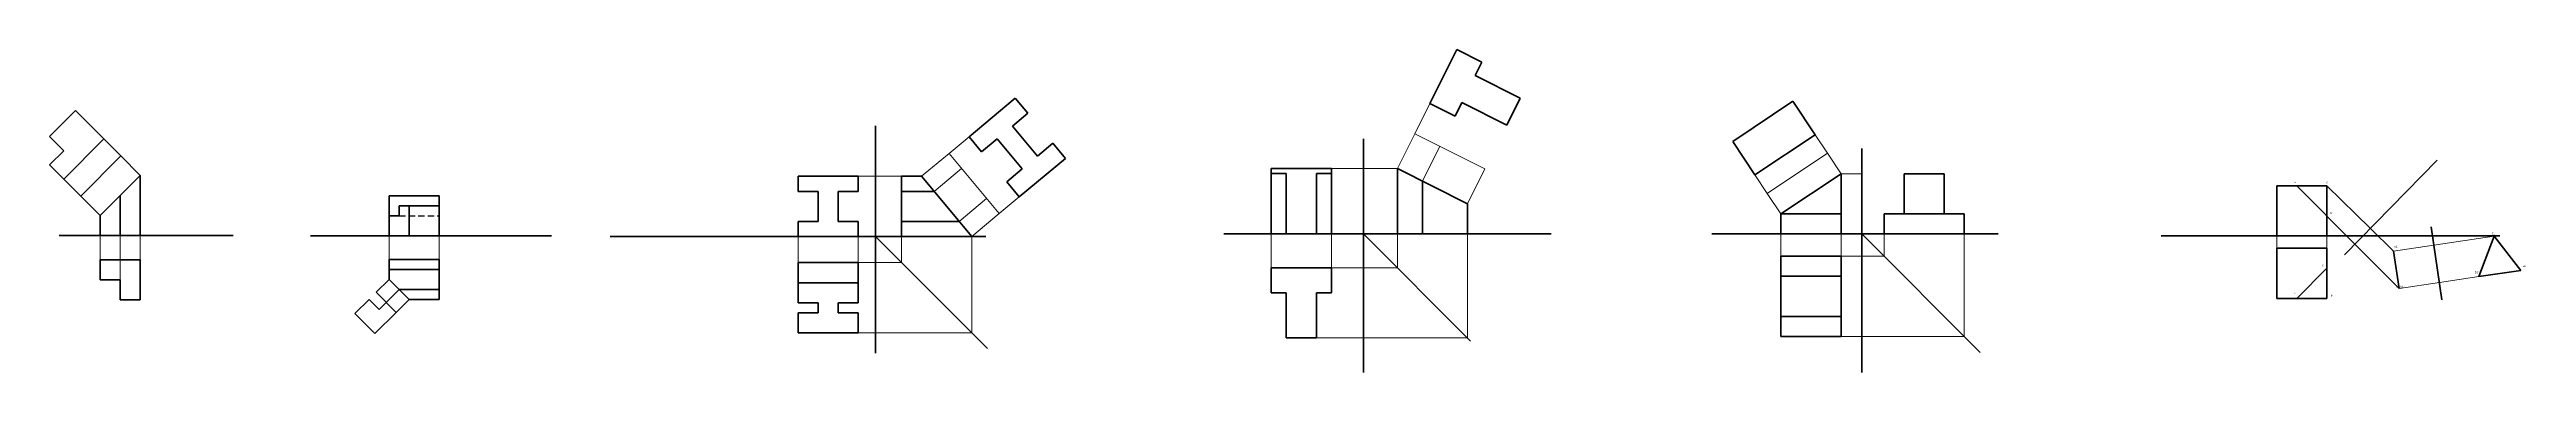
# Model space of a CAD drawing. Header units: millimetres. Extents: x 1061 to 3533, y 2180 to 2502.
import ezdxf

# ---------------------------------------------------------------- set-up
doc = ezdxf.new("R2010")
doc.units = ezdxf.units.MM
doc.linetypes.add('HIDDEN', pattern=[9.525, 6.35, -3.175])
for name, color, linetype, lineweight in [('construction', 2, 'Continuous', 15), ('hidden', 3, 'HIDDEN', 25), ('object', 7, 'Continuous', 50)]:
    doc.layers.add(name, color=color, linetype=linetype, lineweight=lineweight)
doc.styles.get("Standard").update_dxf_attribs({"font": 'arial.ttf'})

msp = doc.modelspace()

# ---------------------------------------------------------------- linework, layer by layer
at = {"layer": 'construction'}
for p, q in [((2423.3, 2417.8), (2438.4, 2448)), ((1132, 2395.7), (1115, 2412.6)), ((1931.1, 2375.4), (1958.5, 2398.3)), ((1958.5, 2398.3), (1978.5, 2414.9)), ((1958.5, 2398.3), (2008.5, 2338.3)), ((2405.9, 2383.1), (2423.3, 2417.8)), ((2423.3, 2417.8), (2493.3, 2382.8)), ((2430.9, 2370.6), (2448.3, 2405.3)), ((2835, 2398.4), (2775, 2358.4)), ((2835, 2398.4), (2822.7, 2416.9)), ((2848.6, 2378), (2835, 2398.4)), ((1132, 2395.7), (1092, 2355.7)), ((1132, 2395.7), (1151.4, 2376.3)), ((1867.8, 2375.4), (1931.1, 2375.4)), ((1911.1, 2289.4), (1911.1, 2375.4)), ((1943.6, 2360.4), (1971, 2383.3)), ((2340, 2383.1), (2405.9, 2383.1)), ((2405.9, 2284.3), (2405.9, 2383.1)), ((2475.9, 2348.1), (2493.3, 2382.8)), ((2775, 2358.4), (2762.7, 2376.9)), ((2848.6, 2378), (2869.3, 2378)), ((2911.5, 2378), (2951.5, 2378)), ((3351, 2297.2), (3443.6, 2391.5)), ((1092, 2355.7), (1075, 2372.6)), ((1092, 2355.7), (1111.4, 2336.3)), ((1131.4, 2272.3), (1131.4, 2356.3)), ((1968.6, 2330.4), (1996, 2353.3)), ((2008.5, 2338.3), (2028.5, 2354.9)), ((2788.6, 2338), (2775, 2358.4)), ((3333.4, 2366), (3376.8, 2323.4)), ((1981.1, 2315.4), (2008.5, 2338.3)), ((2475.9, 2214.3), (2475.9, 2348.1)), ((2891.5, 2295.8), (2891.5, 2338)), ((2971.5, 2215.8), (2971.5, 2338)), ((3376.8, 2323.4), (3399.9, 2300.7)), ((1111.4, 2316.3), (1111.4, 2292.3)), ((1151.4, 2316.3), (1151.4, 2292.3)), ((1399.7, 2316.1), (1399.7, 2272.6)), ((1449.7, 2316.1), (1449.7, 2252.6)), ((1807.8, 2315.4), (1807.8, 2249.4)), ((1867.8, 2315.4), (1867.8, 2249.4)), ((1867.8, 2315.4), (1981.1, 2315.4)), ((1885.1, 2315.4), (1996.9, 2203.7)), ((1981.1, 2219.4), (1981.1, 2315.4)), ((2280, 2318.1), (2280, 2259.3)), ((2340, 2318.1), (2340, 2259.3)), ((2372.1, 2318.1), (2479, 2211.2)), ((2788.6, 2318), (2788.6, 2215.8)), ((2848.6, 2318), (2848.6, 2215.8)), ((2869.3, 2318), (2987.4, 2199.8)), ((3283.4, 2316), (3283.4, 2253.7)), ((3333.4, 2316), (3333.4, 2253.7)), ((3361.4, 2307.8), (3405.4, 2263.6)), ((3399.9, 2300.7), (3440.2, 2306.7)), ((3440.2, 2306.7), (3500.3, 2315.7)), ((1867.8, 2289.4), (1911.1, 2289.4)), ((2340, 2284.3), (2405.9, 2284.3)), ((2848.6, 2295.8), (2891.5, 2295.8)), ((3445.7, 2269.6), (3484.9, 2275.4)), ((1399.7, 2272.6), (1386.8, 2259.8)), ((1406.8, 2239.8), (1386.8, 2259.8)), ((1409.7, 2262.6), (1396.8, 2249.8)), ((1419.7, 2252.6), (1406.8, 2239.8)), ((3405.4, 2263.6), (3445.7, 2269.6)), ((1807.8, 2239.4), (1807.8, 2225.1)), ((1867.8, 2239.4), (1867.8, 2219.4)), ((1867.8, 2219.4), (1981.1, 2219.4)), ((2325, 2214.3), (2475.9, 2214.3)), ((2848.6, 2215.8), (2971.5, 2215.8))]:
    msp.add_line(p, q, dxfattribs=at)
at = {"layer": 'hidden'}
msp.add_line((1409.7, 2336.1), (1449.7, 2336.1), dxfattribs=at)
at = {"layer": 'object'}
for p, q in [((2438.4, 2448), (2465.2, 2501.7)), ((2465.2, 2501.7), (2490.2, 2489.2)), ((2490.2, 2489.2), (2483.5, 2475.8)), ((2483.5, 2475.8), (2528.5, 2453.3)), ((1978.5, 2414.9), (2024.6, 2453.3)), ((2024.6, 2453.3), (2037.1, 2438.3)), ((2438.4, 2448), (2463.4, 2435.5)), ((2463.4, 2435.5), (2470.1, 2448.9)), ((2470.1, 2448.9), (2515.1, 2426.4)), ((2515.1, 2426.4), (2528.5, 2453.3)), ((2800.5, 2450.2), (2740.5, 2410.2)), ((2822.7, 2416.9), (2800.5, 2450.2)), ((1086.7, 2440.9), (1060.9, 2415.1)), ((1115, 2412.6), (1086.7, 2440.9)), ((1885.1, 2425.6), (1885.1, 2199.2)), ((2037.1, 2438.3), (2021.8, 2425.5)), ((2021.8, 2425.5), (2046.8, 2395.5)), ((1075, 2400.9), (1060.9, 2415.1)), ((1060.9, 2386.8), (1075, 2400.9)), ((1075, 2372.6), (1115, 2412.6)), ((1978.5, 2414.9), (1991, 2399.9)), ((1991, 2399.9), (2006.4, 2412.7)), ((2006.4, 2412.7), (2031.4, 2382.7)), ((2062.1, 2408.3), (2046.8, 2395.5)), ((2062.1, 2408.3), (2074.6, 2393.3)), ((2372.1, 2412.6), (2372.1, 2180)), ((2762.7, 2376.9), (2740.5, 2410.2)), ((2762.7, 2376.9), (2822.7, 2416.9)), ((2869.3, 2403.1), (2869.3, 2180)), ((1075, 2372.6), (1060.9, 2386.8)), ((1151.4, 2376.3), (1111.4, 2336.3)), ((1151.4, 2316.3), (1151.4, 2376.3)), ((1807.8, 2360.4), (1807.8, 2375.4)), ((1807.8, 2375.4), (1867.8, 2375.4)), ((1867.8, 2375.4), (1867.8, 2360.4)), ((1911.1, 2360.4), (1911.1, 2375.4)), ((1911.1, 2375.4), (1931.1, 2375.4)), ((1931.1, 2375.4), (1981.1, 2315.4)), ((2016, 2369.9), (2031.4, 2382.7)), ((2028.5, 2354.9), (2074.6, 2393.3)), ((2280, 2318.1), (2280, 2383.1)), ((2280, 2383.1), (2340, 2383.1)), ((2295, 2378.1), (2280, 2378.1)), ((2295, 2348.1), (2295, 2378.1)), ((2325, 2348.1), (2325, 2378.1)), ((2325, 2378.1), (2340, 2378.1)), ((2340, 2318.1), (2340, 2383.1)), ((2405.9, 2383.1), (2405.9, 2318.1)), ((2405.9, 2383.1), (2475.9, 2348.1)), ((2848.6, 2378), (2788.6, 2338)), ((2848.6, 2338), (2848.6, 2378)), ((2911.5, 2338), (2911.5, 2378)), ((2951.5, 2378), (2911.5, 2378)), ((2951.5, 2338), (2951.5, 2378)), ((1131.4, 2356.3), (1131.4, 2316.3)), ((1399.7, 2336.1), (1399.7, 2356.1)), ((1399.7, 2356.1), (1449.7, 2356.1)), ((1449.7, 2356.1), (1449.7, 2316.1)), ((1827.8, 2360.4), (1807.8, 2360.4)), ((1827.8, 2330.4), (1827.8, 2360.4)), ((1867.8, 2360.4), (1847.8, 2360.4)), ((1847.8, 2360.4), (1847.8, 2330.4)), ((1911.1, 2330.4), (1911.1, 2360.4)), ((1911.1, 2360.4), (1943.6, 2360.4)), ((2016, 2369.9), (2028.5, 2354.9)), ((2430.9, 2318.1), (2430.9, 2370.6)), ((3283.4, 2316), (3283.4, 2366)), ((3283.4, 2366), (3303.4, 2366)), ((3361.4, 2307.8), (3303.4, 2366)), ((3303.4, 2366), (3333.4, 2366)), ((3333.4, 2366), (3333.4, 2336)), ((1111.4, 2316.3), (1111.4, 2336.3)), ((1399.7, 2316.1), (1399.7, 2336.1)), ((1399.7, 2336.1), (1409.7, 2336.1)), ((1409.7, 2336.1), (1409.7, 2346.1)), ((1409.7, 2346.1), (1449.7, 2346.1)), ((1409.7, 2346.1), (1419.7, 2346.1)), ((1419.7, 2346.1), (1419.7, 2316.1)), ((1807.8, 2315.4), (1807.8, 2330.4)), ((1807.8, 2330.4), (1827.8, 2330.4)), ((1867.8, 2330.4), (1847.8, 2330.4)), ((1867.8, 2315.4), (1867.8, 2330.4)), ((1911.1, 2315.4), (1911.1, 2330.4)), ((1911.1, 2330.4), (1968.6, 2330.4)), ((2295, 2318.1), (2295, 2348.1)), ((2325, 2318.1), (2325, 2348.1)), ((2475.9, 2318.1), (2475.9, 2348.1)), ((2788.6, 2318), (2788.6, 2338)), ((2788.6, 2338), (2848.6, 2338)), ((2848.6, 2318), (2848.6, 2338)), ((2891.5, 2318), (2891.5, 2338)), ((2891.5, 2338), (2971.5, 2338)), ((2891.5, 2338), (2911.5, 2338)), ((2971.5, 2338), (2951.5, 2338)), ((2971.5, 2338), (2971.5, 2318)), ((3333.4, 2316), (3333.4, 2336)), ((3437.4, 2324.9), (3448.3, 2252.3)), ((1070.5, 2316.3), (1244, 2316.3)), ((1111.4, 2316.3), (1151.4, 2316.3)), ((1321.3, 2316.1), (1561.8, 2316.1)), ((1449.7, 2316.1), (1399.7, 2316.1)), ((1620.4, 2315.4), (1995.2, 2315.4)), ((1807.8, 2315.4), (1867.8, 2315.4)), ((1911.1, 2315.4), (1981.1, 2315.4)), ((2232.8, 2318.1), (2559.5, 2318.1)), ((2280, 2318.1), (2295, 2318.1)), ((2295, 2318.1), (2325, 2318.1)), ((2325, 2318.1), (2340, 2318.1)), ((2405.9, 2318.1), (2430.9, 2318.1)), ((2430.9, 2318.1), (2475.9, 2318.1)), ((2719.8, 2318), (3005.4, 2318)), ((2788.6, 2318), (2848.6, 2318)), ((2891.5, 2318), (2971.5, 2318)), ((3168.2, 2316), (3506.1, 2316)), ((3283.4, 2316), (3333.4, 2316)), ((3283.4, 2303.7), (3333.4, 2303.7)), ((3283.4, 2303.7), (3283.4, 2253.7)), ((3333.4, 2303.7), (3333.4, 2283.7)), ((3399.9, 2300.7), (3405.4, 2263.6)), ((3500.3, 2315.7), (3484.9, 2275.4)), ((3500.3, 2315.7), (3527, 2281.7)), ((1111.4, 2292.3), (1151.4, 2292.3)), ((1111.4, 2292.3), (1111.4, 2272.3)), ((1151.4, 2252.3), (1151.4, 2292.3)), ((1399.7, 2292.6), (1449.7, 2292.6)), ((1399.7, 2292.6), (1399.7, 2272.6)), ((1449.7, 2282.6), (1399.7, 2282.6)), ((1449.7, 2292.6), (1449.7, 2282.6)), ((1449.7, 2282.6), (1449.7, 2262.6)), ((1807.8, 2289.4), (1867.8, 2289.4)), ((1807.8, 2289.4), (1807.8, 2269.4)), ((1867.8, 2289.4), (1867.8, 2269.4)), ((2280, 2284.3), (2340, 2284.3)), ((2280, 2284.3), (2280, 2259.3)), ((2340, 2259.3), (2340, 2284.3)), ((2788.6, 2295.8), (2848.6, 2295.8)), ((2788.6, 2295.8), (2788.6, 2275.8)), ((2788.6, 2275.8), (2848.6, 2275.8)), ((2788.6, 2275.8), (2788.6, 2235.8)), ((2848.6, 2275.8), (2848.6, 2295.8)), ((2848.6, 2235.8), (2848.6, 2275.8)), ((3303.4, 2253.7), (3333.4, 2283.7)), ((3333.4, 2283.7), (3333.4, 2253.7)), ((3484.9, 2275.4), (3527, 2281.7)), ((1111.4, 2272.3), (1131.4, 2272.3)), ((1131.4, 2272.3), (1131.4, 2252.3)), ((1131.4, 2252.3), (1151.4, 2252.3)), ((1379.7, 2252.7), (1365.6, 2238.6)), ((1389.7, 2242.7), (1379.7, 2252.7)), ((1396.8, 2249.8), (1389.7, 2242.7)), ((1396.8, 2249.8), (1406.8, 2239.8)), ((1419.7, 2252.6), (1399.7, 2272.6)), ((1449.7, 2262.6), (1409.7, 2262.6)), ((1449.7, 2252.6), (1419.7, 2252.6)), ((1449.7, 2262.6), (1449.7, 2252.6)), ((1807.8, 2269.4), (1807.8, 2249.4)), ((1867.8, 2269.4), (1807.8, 2269.4)), ((1807.8, 2249.4), (1807.8, 2269.4)), ((1827.8, 2249.4), (1807.8, 2249.4)), ((1827.8, 2239.4), (1827.8, 2249.4)), ((1867.8, 2249.4), (1847.8, 2249.4)), ((1847.8, 2249.4), (1847.8, 2239.4)), ((1867.8, 2269.4), (1867.8, 2249.4)), ((1867.8, 2269.4), (1867.8, 2249.4)), ((2280, 2259.3), (2295, 2259.3)), ((2295, 2259.3), (2295, 2214.3)), ((2325, 2214.3), (2325, 2259.3)), ((2325, 2259.3), (2340, 2259.3)), ((3283.4, 2253.7), (3303.4, 2253.7)), ((3333.4, 2253.7), (3303.4, 2253.7)), ((1365.6, 2238.6), (1385.6, 2218.6)), ((1406.8, 2239.8), (1385.6, 2218.6)), ((1807.8, 2239.4), (1807.8, 2219.4)), ((1807.8, 2219.4), (1807.8, 2239.4)), ((1807.8, 2239.4), (1827.8, 2239.4)), ((1847.8, 2239.4), (1867.8, 2239.4)), ((1867.8, 2239.4), (1867.8, 2219.4)), ((1867.8, 2239.4), (1867.8, 2219.4)), ((2788.6, 2235.8), (2848.6, 2235.8)), ((2788.6, 2235.8), (2788.6, 2215.8)), ((2848.6, 2215.8), (2848.6, 2235.8)), ((1867.8, 2219.4), (1807.8, 2219.4)), ((2295, 2214.3), (2325, 2214.3)), ((2788.6, 2215.8), (2848.6, 2215.8))]:
    msp.add_line(p, q, dxfattribs=at)

# ---------------------------------------------------------------- texts
at = {"layer": 'object', "char_height": 2, "attachment_point": 1}
for s, width, insert in [("a'", 19.911, (3300.8, 2370.6)), ("c'", 16.829, (3332.8, 2370.3)), ("b'", 10.192, (3337.1, 2339.8)), ('c1', 17.066, (3400.9, 2306.4)), ("c1'", 15.17, (3498, 2319.7)), ('c', 10.903, (3328.8, 2287.7)), ("b1'", 16.118, (3481, 2280.8)), ("a1'", 11.377, (3529.1, 2287)), ('a', 13.985, (3301.1, 2260)), ('b', 7.822, (3337.3, 2257.6)), ('a1,b1', 8.126, (3402.7, 2266.3))]:
    msp.add_mtext_dynamic_manual_height_columns(s, width=width, gutter_width=10, heights=[0], dxfattribs=dict(at, insert=insert))

doc.saveas('drawing.dxf')
